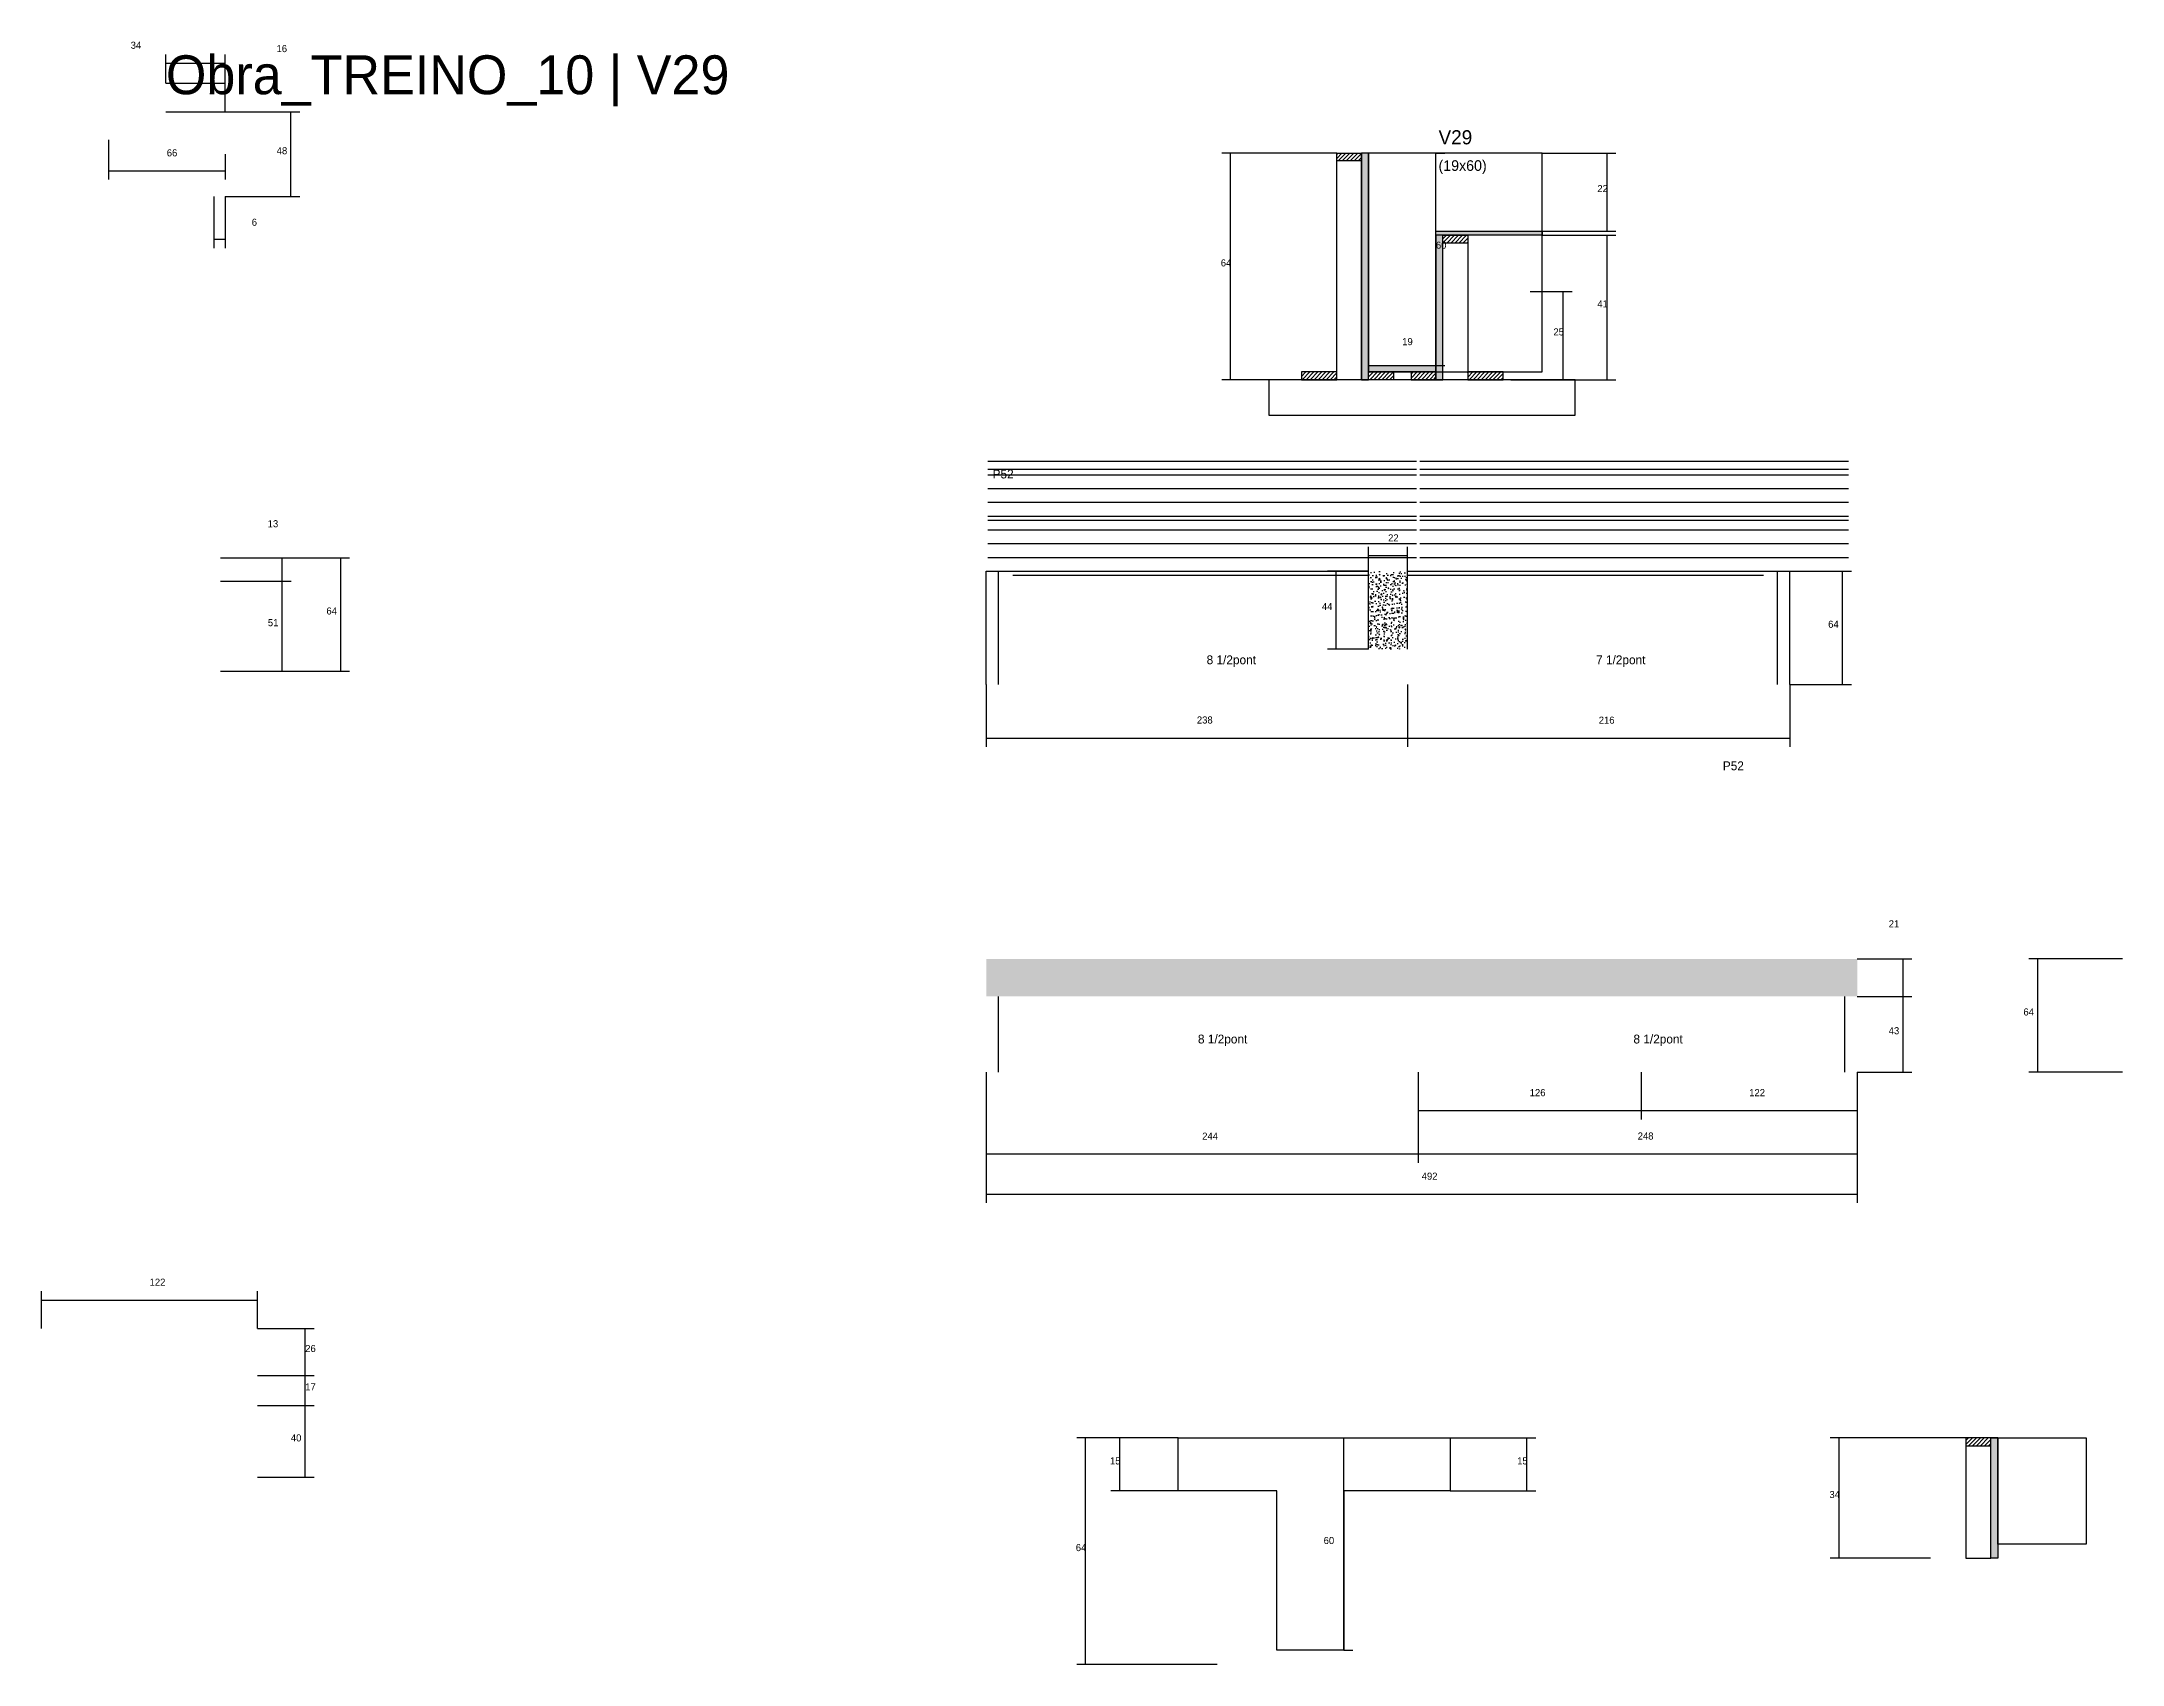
# Model space of a CAD drawing. Header units: metres. Extents: x -41 to 34800, y -36000 to 1848.
# Drawn here: x 20310 to 21485, y -17147 to -16230 of the extents above; entities that cross this region are included whole.
import ezdxf

# ---------------------------------------------------------------- set-up
doc = ezdxf.new("R2010")
doc.units = ezdxf.units.M
for name, color, linetype in [('CONCRETO', 251, 'Continuous'), ('COTA', 4, 'Continuous'), ('Cota Seção (2x)', 4, 'Continuous'), ('Hachura', 253, 'Continuous'), ('LABEL_ID', 3, 'Continuous'), ('Madeira', 126, 'Continuous'), ('NOMENCLATURA', 7, 'Continuous'), ('Painéis', 200, 'Continuous'), ('SARR_2.2x7', 40, 'Continuous'), ('Texto Seção', 7, 'Continuous')]:
    doc.layers.add(name, color=color, linetype=linetype)

msp = doc.modelspace()

# ---------------------------------------------------------------- texts
at = {"layer": 'COTA'}
for s, p in [('22', (21188.6, -16315.3)), ('6', (20428.5, -16334.3)), ('64', (20975.9, -16357.3)), ('41', (21188.6, -16380.5)), ('25', (21163.8, -16396.3)), ('51', (20437.6, -16560.6)), ('64', (20470.7, -16554)), ('126', (21150.4, -16826.2)), ('122', (21274.4, -16826.2)), ('15', (20913.3, -17034.3)), ('15', (21143.3, -17034.3)), ('34', (21319.7, -17053.3)), ('64', (20894, -17083.3))]:
    msp.add_text(s, height=4, dxfattribs=at).set_placement(p)
at = {"layer": 'Cota Seção (2x)'}
for s, p in [('34', (20360.1, -16234.3)), ('16', (20442.5, -16236.2)), ('66', (20380.5, -16295.1)), ('48', (20442.6, -16293.9)), ('60', (21097.4, -16347.3)), ('19', (21078.4, -16401.8)), ('13', (20437.5, -16504.7)), ('22', (21070.4, -16512.7)), ('44', (21033, -16551.5)), ('64', (21319, -16561.5)), ('238', (20962.4, -16615.6)), ('216', (21189.4, -16615.7)), ('21', (21353.2, -16730.8)), ('64', (21429.3, -16780.6)), ('43', (21353.2, -16791.2)), ('244', (20965.4, -16850.8)), ('248', (21211.4, -16850.7)), ('492', (21089.4, -16873.4)), ('122', (20370.8, -16933.3)), ('26', (20458.7, -16970.8)), ('17', (20458.7, -16992.5)), ('40', (20450.6, -17021.3)), ('60', (21034, -17079.3))]:
    msp.add_text(s, height=4, dxfattribs=at).set_placement(p)
at = {"layer": 'LABEL_ID'}
msp.add_text('Obra_TREINO_10 | V29', height=22, dxfattribs=at).set_placement((20380, -16260))
at = {"layer": 'NOMENCLATURA'}
for s, p in [('P52', (20847, -16477.1)), ('8 1/2pont', (20967.9, -16582.1)), ('7 1/2pont', (21187.9, -16582.1)), ('P52', (21259.5, -16642)), ('8 1/2pont', (20963, -16796.4)), ('8 1/2pont', (21209, -16796.4))]:
    msp.add_text(s, height=5, dxfattribs=at).set_placement(p)
at = {"layer": 'Texto Seção'}
for s, height, p in [('V29', 8, (21098.9, -16288.3)), ('(19x60)', 6, (21098.9, -16303.3))]:
    msp.add_text(s, height=height, dxfattribs=at).set_placement(p)

# ---------------------------------------------------------------- hatches: boundary and pattern name
at = {"layer": 'COTA'}
h = msp.add_hatch(dxfattribs=at)
h.set_pattern_fill('AR-CONC', scale=0.03)
h.paths.add_polyline_path([(21059.4, -16573.5), (21081.4, -16573.5), (21081.4, -16529.5), (21059.4, -16529.5)])
h = msp.add_hatch(dxfattribs=at)
h.set_pattern_fill('AR-CONC', scale=0.03)
h.paths.add_polyline_path([(20843.4, -16748.6), (20843.4, -16769.8), (21335.4, -16769.8), (21335.4, -16748.6)])
at = {"layer": 'Hachura'}
h = msp.add_hatch(dxfattribs=at)
h.set_pattern_fill('ANSI31', scale=0.5)
h.paths.add_polyline_path([(21041.4, -16297.7), (21041.4, -16293.3), (21041.4, -16293.3), (21055.4, -16293.3), (21055.4, -16293.3), (21055.4, -16297.7), (21055.4, -16297.7), (21041.4, -16297.7)])
h = msp.add_hatch(color=8, dxfattribs=at)
h.dxf.hatch_style = 1
h.paths.add_polyline_path([(21059.4, -16293.3), (21055.4, -16293.3), (21055.4, -16293.3), (21055.4, -16421.3), (21055.4, -16421.3), (21059.4, -16421.3), (21059.4, -16421.3), (21059.4, -16293.3)])
h = msp.add_hatch(color=8, dxfattribs=at)
h.dxf.hatch_style = 1
h.paths.add_polyline_path([(21097.4, -16339.7), (21097.4, -16337.3), (21097.4, -16337.3), (21157.4, -16337.3), (21157.4, -16337.3), (21157.4, -16339.7), (21157.4, -16339.7), (21097.4, -16339.7)])
h = msp.add_hatch(color=8, dxfattribs=at)
h.dxf.hatch_style = 1
h.paths.add_polyline_path([(21101.4, -16339.7), (21097.4, -16339.7), (21097.4, -16339.7), (21097.4, -16421.3), (21097.4, -16421.3), (21101.4, -16421.3), (21101.4, -16421.3), (21101.4, -16339.7)])
h = msp.add_hatch(dxfattribs=at)
h.set_pattern_fill('ANSI31', scale=0.5)
h.paths.add_polyline_path([(21101.4, -16344.1), (21101.4, -16339.7), (21101.4, -16339.7), (21115.4, -16339.7), (21115.4, -16339.7), (21115.4, -16344.1), (21115.4, -16344.1), (21101.4, -16344.1)])
h = msp.add_hatch(dxfattribs=at)
h.set_pattern_fill('ANSI31', scale=0.5)
h.paths.add_polyline_path([(21041.4, -16421.3), (21041.4, -16416.9), (21041.4, -16416.9), (21021.4, -16416.9), (21021.4, -16416.9), (21021.4, -16421.3), (21021.4, -16421.3), (21041.4, -16421.3)])
h = msp.add_hatch(color=8, dxfattribs=at)
h.dxf.hatch_style = 1
h.paths.add_polyline_path([(21059.4, -16416.9), (21059.4, -16413.3), (21059.4, -16413.3), (21097.4, -16413.3), (21097.4, -16413.3), (21097.4, -16416.9), (21097.4, -16416.9), (21059.4, -16416.9)])
h = msp.add_hatch(dxfattribs=at)
h.set_pattern_fill('ANSI31', scale=0.5)
h.paths.add_polyline_path([(21059.4, -16421.3), (21059.4, -16416.9), (21059.4, -16416.9), (21073.4, -16416.9), (21073.4, -16416.9), (21073.4, -16421.3), (21073.4, -16421.3), (21059.4, -16421.3)])
h = msp.add_hatch(dxfattribs=at)
h.set_pattern_fill('ANSI31', scale=0.5)
h.paths.add_polyline_path([(21097.4, -16421.3), (21097.4, -16416.9), (21097.4, -16416.9), (21083.4, -16416.9), (21083.4, -16416.9), (21083.4, -16421.3), (21083.4, -16421.3), (21097.4, -16421.3)])
h = msp.add_hatch(dxfattribs=at)
h.set_pattern_fill('ANSI31', scale=0.5)
h.paths.add_polyline_path([(21135.4, -16421.3), (21135.4, -16416.9), (21135.4, -16416.9), (21115.4, -16416.9), (21115.4, -16416.9), (21115.4, -16421.3), (21115.4, -16421.3), (21135.4, -16421.3)])
h = msp.add_hatch(dxfattribs=at)
h.set_pattern_fill('ANSI31', scale=0.5)
h.paths.add_polyline_path([(21410.8, -17023.7), (21410.8, -17019.3), (21410.8, -17019.3), (21396.8, -17019.3), (21396.8, -17019.3), (21396.8, -17023.7), (21396.8, -17023.7), (21410.8, -17023.7)])
h = msp.add_hatch(color=8, dxfattribs=at)
h.dxf.hatch_style = 1
h.paths.add_polyline_path([(21410.8, -17019.3), (21414.8, -17019.3), (21414.8, -17019.3), (21414.8, -17087.3), (21414.8, -17087.3), (21410.8, -17087.3), (21410.8, -17087.3), (21410.8, -17019.3)])

# ---------------------------------------------------------------- linework, layer by layer
at = {"layer": 'CONCRETO'}
for points in [[(21097.4, -16337.3), (21157.4, -16337.3), (21157.4, -16293.3), (21097.4, -16293.3), (21097.4, -16293.3), (21059.4, -16293.3), (21059.4, -16416.9), (21059.4, -16416.9), (21059.4, -16413.3), (21097.4, -16413.3)], [(21059.4, -16416.9), (21157.4, -16416.9), (21157.4, -16293.3), (21059.4, -16293.3)], [(20951.9, -17049.3), (20951.9, -17019.3), (21105.5, -17019.3), (21105.5, -17049.3), (21045.5, -17049.3), (21045.5, -17139.3), (21007.5, -17139.3), (21007.5, -17049.3)], [(21414.8, -17019.3), (21414.8, -17019.3), (21414.8, -17019.3), (21414.8, -17019.3), (21464.8, -17019.3), (21464.8, -17019.3), (21464.8, -17019.3), (21464.8, -17079.3), (21414.8, -17079.3), (21414.8, -17019.3)]]:
    msp.add_lwpolyline(points, close=True, dxfattribs=at)
at = {"layer": 'COTA'}
for p, q in [((21041.4, -16293.3), (20976.4, -16293.3)), ((20981.4, -16421.3), (20981.4, -16293.3)), ((21157.4, -16293.3), (21199.1, -16293.3)), ((21194.1, -16337.3), (21194.1, -16293.3)), ((20407, -16317.8), (20407, -16346.9)), ((20413.5, -16317.8), (20413.5, -16346.9)), ((21157.4, -16337.3), (21199.1, -16337.3)), ((20407, -16341.9), (20413.5, -16341.9)), ((21157.4, -16339.7), (21199.1, -16339.7)), ((21194.1, -16421.3), (21194.1, -16339.7)), ((21150.7, -16371.4), (21174.3, -16371.4)), ((21169.3, -16421.3), (21169.3, -16371.4)), ((21041.4, -16421.3), (20976.4, -16421.3)), ((21139.8, -16421.3), (21199.1, -16421.3)), ((21150.7, -16421.3), (21174.3, -16421.3)), ((20410.8, -16522), (20483.8, -16522)), ((20478.8, -16586), (20478.8, -16522)), ((20410.8, -16535.2), (20450.7, -16535.2)), ((20445.7, -16586), (20445.7, -16535.2)), ((20410.8, -16586), (20450.7, -16586)), ((20410.8, -16586), (20483.8, -16586)), ((21087.4, -16812.6), (21087.4, -16839.3)), ((21213.4, -16812.6), (21213.4, -16839.3)), ((21213.4, -16812.6), (21213.4, -16839.3)), ((21335.4, -16812.6), (21335.4, -16839.3)), ((21087.4, -16834.3), (21213.4, -16834.3)), ((21213.4, -16834.3), (21335.4, -16834.3)), ((20951.9, -17019.3), (20894.5, -17019.3)), ((20899.5, -17147.3), (20899.5, -17019.3)), ((20951.9, -17019.3), (20913.8, -17019.3)), ((20918.8, -17049.3), (20918.8, -17019.3)), ((21105.5, -17019.3), (21153.8, -17019.3)), ((21148.8, -17049.3), (21148.8, -17019.3)), ((21414.8, -17019.3), (21320.2, -17019.3)), ((21325.2, -17087.3), (21325.2, -17019.3)), ((20951.9, -17049.3), (20913.8, -17049.3)), ((21105.5, -17049.3), (21153.8, -17049.3)), ((21376.8, -17087.3), (21320.2, -17087.3)), ((20973.9, -17147.3), (20894.5, -17147.3))]:
    msp.add_line(p, q, dxfattribs=at)
at = {"layer": 'Cota Seção (2x)'}
for p, q in [((20380, -16253.8), (20380, -16237.5)), ((20380, -16242.5), (20413.5, -16242.5)), ((20413.5, -16270), (20413.5, -16237.5)), ((20380, -16253.8), (20380, -16248.8)), ((20380, -16253.8), (20413.5, -16253.8)), ((20413.5, -16270), (20413.5, -16248.8)), ((20413.5, -16270), (20455.6, -16270)), ((20450.6, -16317.8), (20450.6, -16270)), ((20347.5, -16285.8), (20347.5, -16308.2)), ((20413.5, -16293.9), (20413.5, -16308.2)), ((21097.4, -16413.3), (21097.4, -16293.3)), ((21097.4, -16293.3), (21102.4, -16293.3)), ((20347.5, -16303.2), (20413.5, -16303.2)), ((20413.5, -16317.8), (20455.6, -16317.8)), ((21059.4, -16421.3), (21059.4, -16408.3)), ((21097.4, -16421.3), (21097.4, -16408.3)), ((21059.4, -16413.3), (21097.4, -16413.3)), ((21097.4, -16413.3), (21102.4, -16413.3)), ((20410.8, -16522), (20450.7, -16522)), ((20445.7, -16535.2), (20445.7, -16522)), ((21059.4, -16529.5), (21059.4, -16515.7)), ((21059.4, -16520.7), (21081.4, -16520.7)), ((21081.4, -16529.5), (21081.4, -16515.7)), ((20410.8, -16535.2), (20450.7, -16535.2)), ((21059.4, -16529.5), (21036.1, -16529.5)), ((21041.1, -16573.5), (21041.1, -16529.5)), ((21297.4, -16529.5), (21332.1, -16529.5)), ((21327.1, -16593.5), (21327.1, -16529.5)), ((21059.4, -16573.5), (21036.1, -16573.5)), ((20843.4, -16593.5), (20843.4, -16628.8)), ((21081.4, -16593.5), (21081.4, -16628.8)), ((21081.4, -16593.5), (21081.4, -16628.8)), ((21297.4, -16593.5), (21297.4, -16628.8)), ((21297.4, -16593.5), (21332.1, -16593.5)), ((20843.4, -16623.8), (21081.4, -16623.8)), ((21081.4, -16623.8), (21297.4, -16623.8)), ((21335.4, -16748.6), (21366.3, -16748.6)), ((21361.3, -16769.8), (21361.3, -16748.6)), ((21485.2, -16748.6), (21432.4, -16748.6)), ((21437.4, -16812.6), (21437.4, -16748.6)), ((21335.4, -16769.8), (21366.3, -16769.8)), ((21335.4, -16769.8), (21366.3, -16769.8)), ((21361.3, -16812.6), (21361.3, -16769.8)), ((20843.4, -16812.6), (20843.4, -16863.8)), ((20843.4, -16812.6), (20843.4, -16886.5)), ((21087.4, -16812.6), (21087.4, -16863.8)), ((21087.4, -16812.6), (21087.4, -16863.8)), ((21335.4, -16812.6), (21335.4, -16863.8)), ((21335.4, -16812.6), (21366.3, -16812.6)), ((21335.4, -16812.6), (21335.4, -16886.5)), ((21485.2, -16812.6), (21432.4, -16812.6)), ((20843.4, -16858.8), (21087.4, -16858.8)), ((21087.4, -16858.8), (21335.4, -16858.8)), ((20843.4, -16881.5), (21335.4, -16881.5)), ((20309.8, -16957.5), (20309.8, -16936.4)), ((20431.8, -16957.5), (20431.8, -16936.4)), ((20309.8, -16941.4), (20431.8, -16941.4)), ((20431.8, -16957.5), (20463.7, -16957.5)), ((20458.7, -16984), (20458.7, -16957.5)), ((20431.8, -16984), (20463.7, -16984)), ((20431.8, -16984), (20463.7, -16984)), ((20458.7, -17001), (20458.7, -16984)), ((20431.8, -17001), (20463.7, -17001)), ((20431.8, -17001), (20463.7, -17001)), ((20458.7, -17041.5), (20458.7, -17001)), ((21045.5, -17139.3), (21045.5, -17019.3)), ((21045.5, -17019.3), (21050.5, -17019.3)), ((20431.8, -17041.5), (20463.7, -17041.5)), ((21045.5, -17139.3), (21050.5, -17139.3))]:
    msp.add_line(p, q, dxfattribs=at)
at = {"layer": 'Madeira'}
for points in [[(21041.4, -16297.7), (21041.4, -16293.3), (21055.4, -16293.3), (21055.4, -16297.7)], [(21041.4, -16293.3), (21055.4, -16293.3), (21055.4, -16421.3), (21041.4, -16421.3)], [(21101.4, -16344.1), (21101.4, -16339.7), (21115.4, -16339.7), (21115.4, -16344.1)], [(21101.4, -16339.7), (21115.4, -16339.7), (21115.4, -16421.3), (21101.4, -16421.3)], [(21041.4, -16421.3), (21041.4, -16416.9), (21021.4, -16416.9), (21021.4, -16421.3)], [(21059.4, -16421.3), (21059.4, -16416.9), (21073.4, -16416.9), (21073.4, -16421.3)], [(21097.4, -16421.3), (21097.4, -16416.9), (21083.4, -16416.9), (21083.4, -16421.3)], [(21135.4, -16421.3), (21135.4, -16416.9), (21115.4, -16416.9), (21115.4, -16421.3)], [(21003, -16441.3), (21176, -16441.3), (21176, -16421.3), (21003, -16421.3)], [(21410.8, -17023.7), (21410.8, -17019.3), (21396.8, -17019.3), (21396.8, -17023.7)], [(21410.8, -17019.3), (21396.8, -17019.3), (21396.8, -17087.3), (21410.8, -17087.3)]]:
    msp.add_lwpolyline(points, close=True, dxfattribs=at)
at = {"layer": 'Painéis'}
for p, q in [((20380, -16270), (20413.5, -16270)), ((21055.4, -16421.3), (21055.4, -16293.3)), ((21097.4, -16337.3), (21157.4, -16337.3)), ((21097.4, -16421.3), (21097.4, -16339.7)), ((21059.4, -16413.3), (21097.4, -16413.3)), ((21059.4, -16416.9), (21059.4, -16413.3)), ((21097.4, -16416.9), (21097.4, -16413.3)), ((20843.4, -16529.5), (21059.4, -16529.5)), ((20843.4, -16593.5), (20843.4, -16529.5)), ((21059.4, -16573.5), (21059.4, -16529.5)), ((21081.4, -16529.5), (21297.4, -16529.5)), ((21081.4, -16573.5), (21081.4, -16529.5)), ((21297.4, -16593.5), (21297.4, -16529.5))]:
    msp.add_line(p, q, dxfattribs=at)
for points in [[(21059.4, -16293.3), (21055.4, -16293.3), (21055.4, -16421.3), (21059.4, -16421.3)], [(21097.4, -16339.7), (21097.4, -16337.3), (21157.4, -16337.3), (21157.4, -16339.7)], [(21101.4, -16339.7), (21097.4, -16339.7), (21097.4, -16421.3), (21101.4, -16421.3)], [(21059.4, -16416.9), (21059.4, -16413.3), (21097.4, -16413.3), (21097.4, -16416.9)], [(21410.8, -17019.3), (21414.8, -17019.3), (21414.8, -17087.3), (21410.8, -17087.3)]]:
    msp.add_lwpolyline(points, close=True, dxfattribs=at)
at = {"layer": 'SARR_2.2x7'}
for p, q in [((20844.4, -16467.3), (21086.4, -16467.3)), ((21088.4, -16467.3), (21330.4, -16467.3)), ((20844.4, -16471.8), (21086.4, -16471.8)), ((20844.4, -16475.1), (21086.4, -16475.1)), ((21088.4, -16471.8), (21330.4, -16471.8)), ((21088.4, -16475.1), (21330.4, -16475.1)), ((20844.4, -16482.8), (21086.4, -16482.8)), ((20844.4, -16490.6), (21086.4, -16490.6)), ((21088.4, -16482.8), (21330.4, -16482.8)), ((21088.4, -16490.6), (21330.4, -16490.6)), ((20844.4, -16498.4), (21086.4, -16498.4)), ((20844.4, -16500.7), (21086.4, -16500.7)), ((21088.4, -16498.4), (21330.4, -16498.4)), ((21088.4, -16500.7), (21330.4, -16500.7)), ((20844.4, -16506.2), (21086.4, -16506.2)), ((20844.4, -16513.9), (21086.4, -16513.9)), ((21088.4, -16506.2), (21330.4, -16506.2)), ((21088.4, -16513.9), (21330.4, -16513.9)), ((20844.4, -16521.7), (21086.4, -16521.7)), ((21088.4, -16521.7), (21330.4, -16521.7)), ((20850.4, -16593.5), (20850.4, -16529.5)), ((20858.4, -16531.7), (21059.4, -16531.7)), ((21081.4, -16531.7), (21282.4, -16531.7)), ((21290.4, -16593.5), (21290.4, -16529.5)), ((20850.4, -16812.6), (20850.4, -16769.8)), ((21328.4, -16812.6), (21328.4, -16769.8))]:
    msp.add_line(p, q, dxfattribs=at)

msp.set_redraw_order([(e.dxf.handle, doc.entitydb.next_handle()) for e in msp.query("TEXT MTEXT ATTDEF DIMENSION ARC_DIMENSION")])  # texts and dimensions are drawn at this point

doc.saveas('drawing.dxf')
